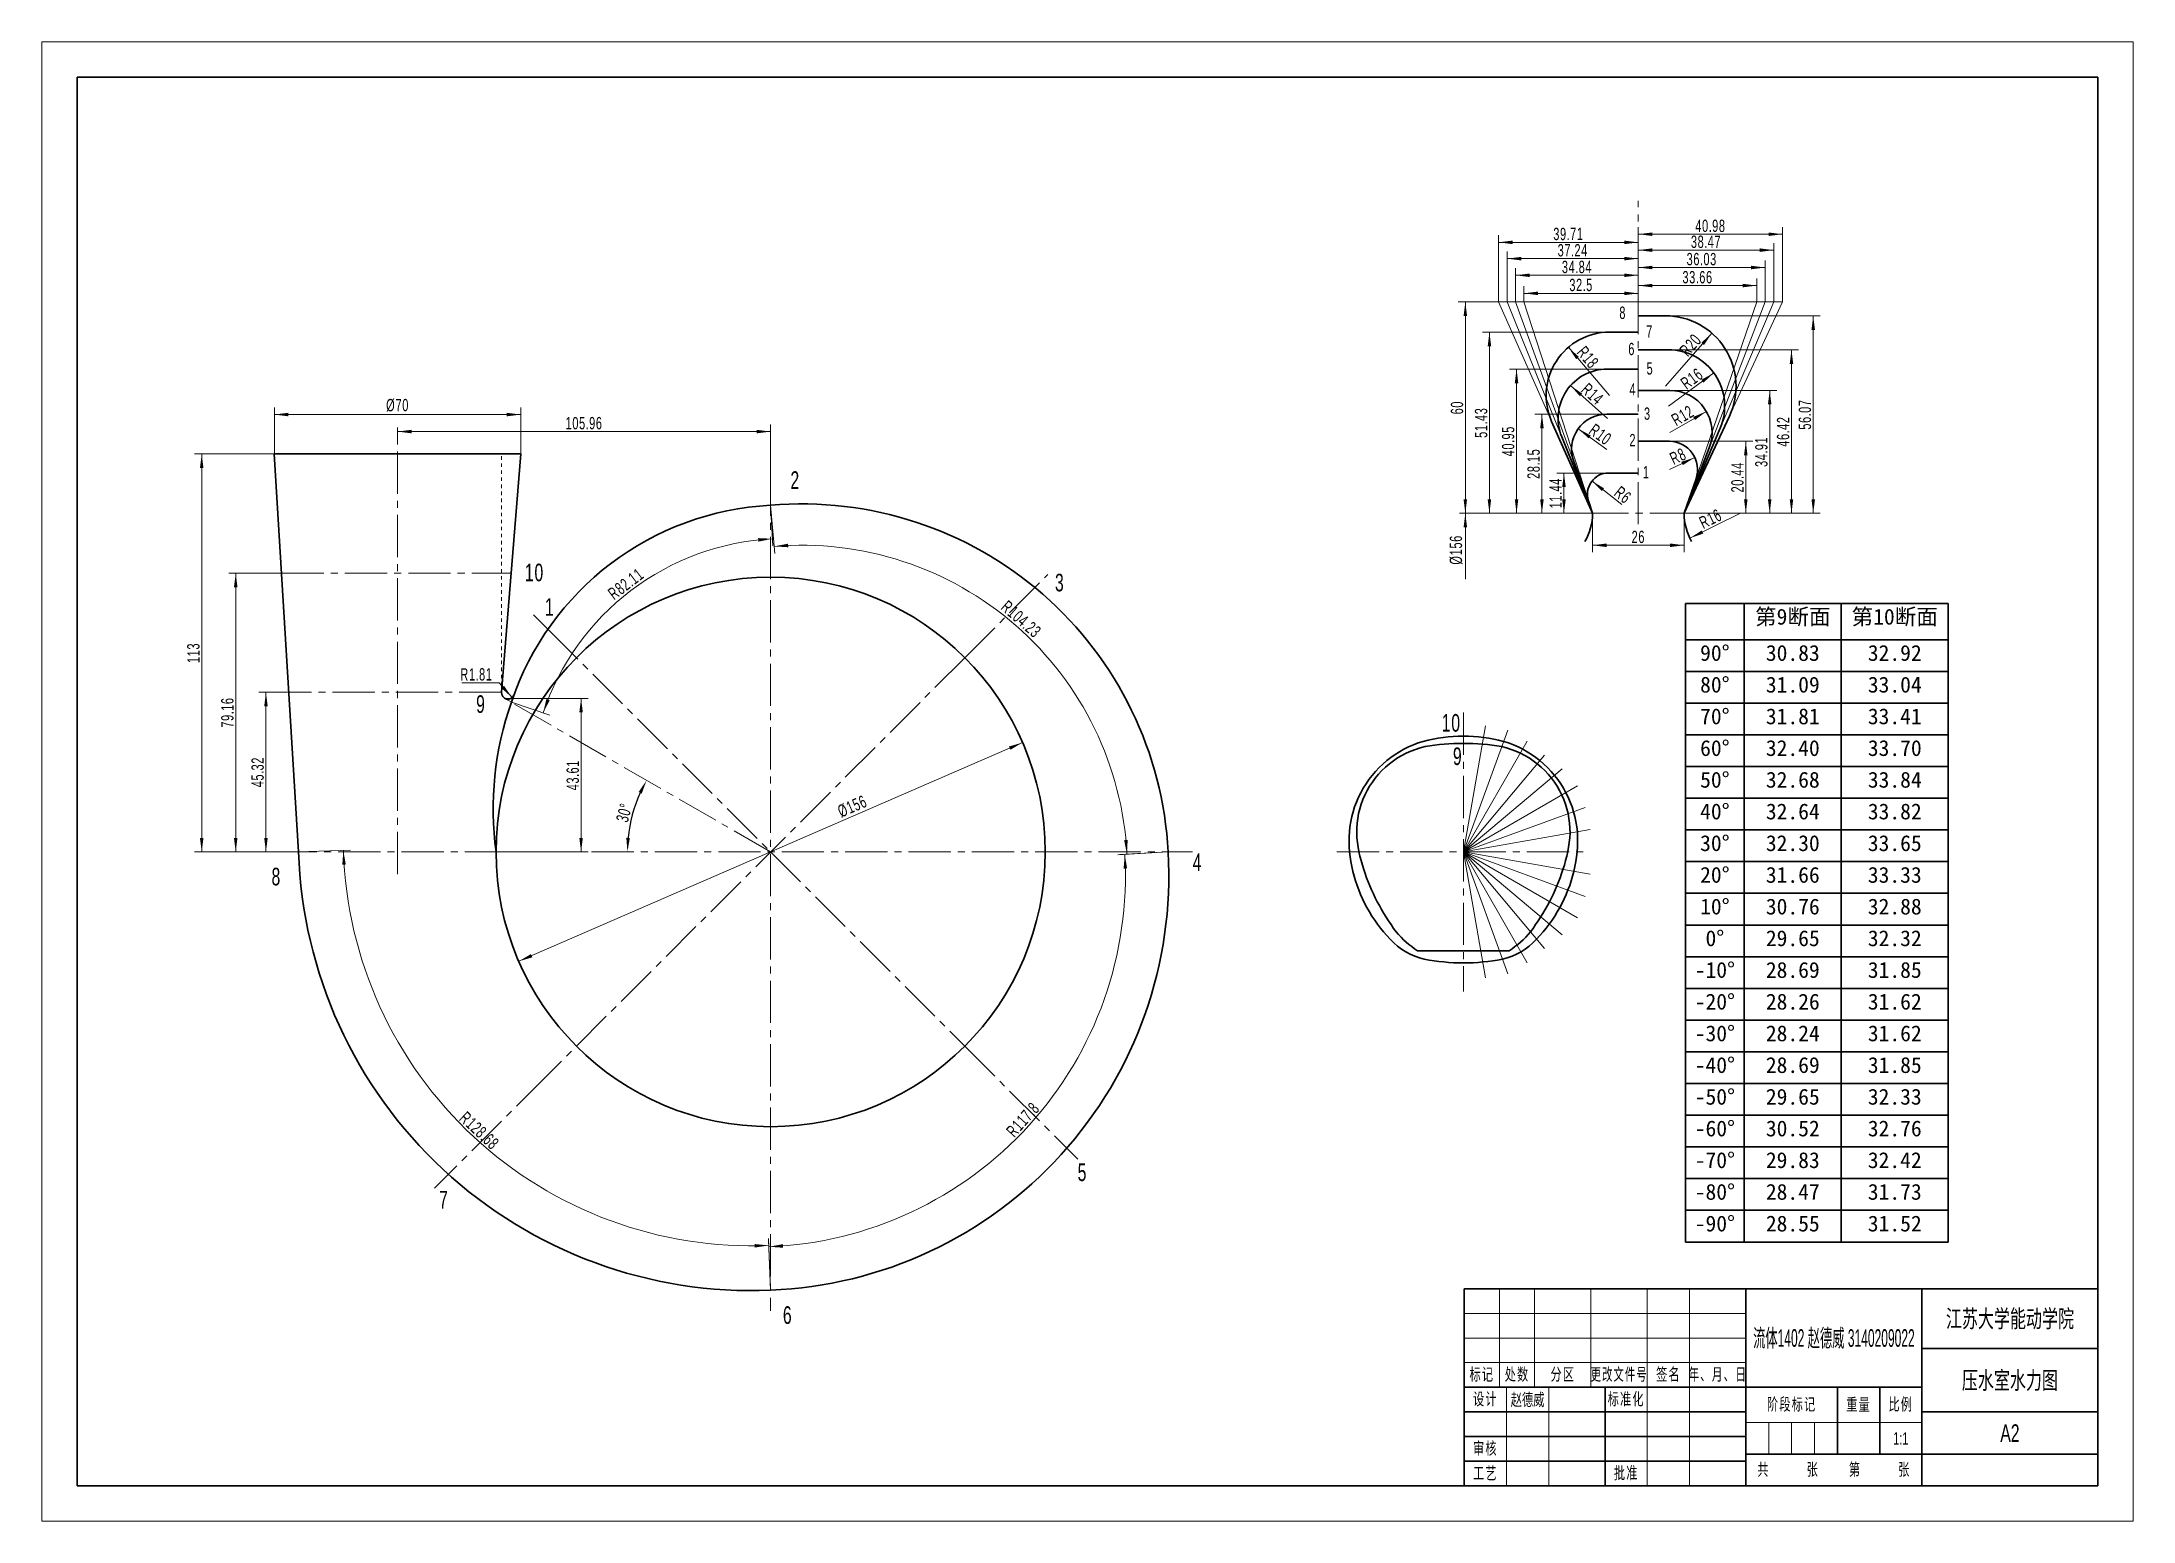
# Model space of a CAD drawing. Header units: millimetres. Extents: x -297 to 297, y -210 to 210.
import ezdxf
from ezdxf.enums import TextEntityAlignment as Align

# ---------------------------------------------------------------- set-up
doc = ezdxf.new("R2010")
doc.units = ezdxf.units.MM
doc.linetypes.add('点画线', pattern=[18, 12, -2, 2, -2])
doc.linetypes.add('虚线', pattern=[2, 1, -1])
doc.layers.get('0').update_dxf_attribs({"lineweight": 35})
for name, color, linetype, lineweight in [('中心线层', 1, '点画线', 18), ('尺寸线层', 3, 'Continuous', 18), ('粗实线层', 7, 'Continuous', 35), ('细实线层', 7, 'Continuous', 18), ('虚线层', 6, '虚线', 18)]:
    doc.layers.add(name, color=color, linetype=linetype, lineweight=lineweight)
doc.styles.get("Standard").update_dxf_attribs({"font": ''})
doc.styles.add('标准', font='FSGB2312.ttf', dxfattribs={"width": 0.667})
doc.styles.get('Standard').set_extended_font_data('宋体')
doc.dimstyles.new('标准', dxfattribs={"dimtxt": 3.5, "dimasz": 4, "dimexe": 2, "dimexo": 0, "dimtad": 1, "dimdsep": 46, "dimtxsty": '标准', "dimblk": '_CAXARROW', "dimcen": 0, "dimdle": 8, "dimazin": 2, "dimtfac": 0.707107, "dimtdec": 3, "dimtmove": 2, "dimatfit": 3, "dimfxl": 0, "dimfrac": 2, "dimtolj": 1, "dimarcsym": 0})

msp = doc.modelspace()

# ---------------------------------------------------------------- texts
at = {"layer": '尺寸线层', "width": 2.7501, "attachment_point": 1, "line_spacing_factor": 1.15057, "style": '标准'}
for s, insert, char_height in [('\\T1.1;8', (151.059, 134.838), 3.5), ('\\T1.1;7', (158.691, 129.522), 3.5), ('\\T1.1;6', (153.603, 124.54), 3.5), ('\\T1.1;5', (158.797, 119.028), 3.5), ('\\T1.1;4', (153.921, 113.092), 3.5), ('\\T1.1;3', (158.055, 106.202), 3.5), ('\\T1.1;2', (153.921, 98.676), 3.5), ('\\T1.1;1', (157.737, 89.56), 3.5), ('\\T1.1;2', (-84.364, 88.079), 5), ('\\T1.1;10', (-159.803, 61.846), 5), ('\\T1.1;3', (-9.236, 58.982), 5), ('\\T1.1;1', (-154.111, 52.039), 5), ('\\T1.1;9', (-173.642, 24.479), 5), ('\\T1.1;10', (100.603, 19.148), 5), ('\\T1.1;9', (103.796, 9.67), 5), ('\\T1.1;4', (29.877, -20.438), 5), ('\\T1.1;8', (-231.756, -24.493), 5), ('\\T1.1;5', (-2.797, -108.444), 5), ('\\T1.1;7', (-184.175, -116.235), 5), ('\\T1.1;6', (-86.51, -148.989), 5)]:
    msp.add_mtext(s, dxfattribs=dict(at, insert=insert, char_height=char_height))

# ---------------------------------------------------------------- blocks, each defined once
blk = doc.blocks.new('$CAXA_FRAME_13B17AC1$')
at = {"layer": '粗实线层'}
for p, q in [((-287, 200), (-287, -200)), ((287, 200), (-287, 200)), ((287, -200), (287, 200)), ((-287, -200), (287, -200))]:
    blk.add_line(p, q, dxfattribs=at)
at = {"layer": '细实线层'}
for p, q in [((297, 210), (-297, 210)), ((-297, 210), (-297, -210)), ((297, -210), (297, 210)), ((-297, -210), (297, -210))]:
    blk.add_line(p, q, dxfattribs=at)
blk = doc.blocks.new('$CAXA_TITLE_151E506F$')
at = {"layer": '粗实线层'}
for p, q in [((0, 56), (-180, 56)), ((-180, 56), (-180, 0)), ((-100, 56), (-100, 0)), ((-50, 56), (-50, 0)), ((0, 0), (0, 56)), ((0, 39), (-50, 39)), ((-50, 28), (-180, 28)), ((-140, 28), (-140, 0)), ((-74, 28), (-74, 9)), ((-62, 28), (-62, 9)), ((-100, 21), (-180, 21)), ((0, 21), (-50, 21)), ((-100, 14), (-180, 14)), ((-100, 7), (-180, 7)), ((0, 9), (-100, 9)), ((0, 0), (-180, 0))]:
    blk.add_line(p, q, dxfattribs=at)
at = {"layer": '细实线层'}
for p, q in [((-170, 56), (-170, 28)), ((-160, 56), (-160, 28)), ((-144, 56), (-144, 28)), ((-128, 56), (-128, 0)), ((-116, 56), (-116, 0)), ((-100, 49), (-180, 49)), ((-100, 42), (-180, 42)), ((-100, 35), (-180, 35)), ((-168, 28), (-168, 0)), ((-156, 28), (-156, 0)), ((-50, 18), (-100, 18)), ((-93.5, 18), (-93.5, 9)), ((-87, 18), (-87, 9)), ((-80.5, 18), (-80.5, 9))]:
    blk.add_line(p, q, dxfattribs=at)
at = {"layer": '尺寸线层', "char_height": 3.5, "attachment_point": 5, "line_spacing_factor": 1.369753, "style": '标准'}
for s, insert, width in [('\\T1.1;标记', (-175, 31.5), 18), ('\\T1.1;处数', (-165, 31.5), 18), ('\\T1.1;分区', (-152, 31.5), 30), ('\\T1.1;{\\W0.618357;更改文件号}', (-136, 31.5), 30), ('\\T1.1;签名', (-122, 31.5), 22), ('\\T1.1;{\\W0.634692;年、月、日}', (-108, 31.5), 30), ('\\T1.1;设计', (-174, 24.5), 22), ('\\T1.1;标准化', (-134, 24.5), 22), ('\\T1.1;阶段标记', (-87, 23), 50), ('\\T1.1;重量', (-68, 23), 22), ('\\T1.1;比例', (-56, 23), 22), ('\\T1.1;审核', (-174, 10.5), 22), ('\\T1.1;批准', (-134, 3.5), 22), ('\\T1.1;共', (-95, 4.5), 8), ('\\T1.1;张', (-81, 4.5), 8), ('\\T1.1;第', (-69, 4.5), 8), ('\\T1.1;张', (-55, 4.5), 8), ('\\T1.1;工艺', (-174, 3.5), 22)]:
    blk.add_mtext(s, dxfattribs=dict(at, insert=insert, width=width))
at = {"layer": '尺寸线层', "style": '标准'}
for tag, height, width, p in [('标记C', 3.54, 0.667, (-175, 52.5)), ('处数C', 3.54, 0.667, (-165, 52.5)), ('分区C', 3.54, 0.667, (-152, 52.5)), ('更改文件号C', 3.54, 0.512156, (-136, 52.5)), ('更改签名C', 3.54, 0.459969, (-122, 52.5)), ('更改日期C', 3.54, 0.62723, (-108, 52.5)), ('标记B', 3.54, 0.667, (-175, 45.5)), ('处数B', 3.54, 0.667, (-165, 45.5)), ('分区B', 3.54, 0.667, (-152, 45.5)), ('更改文件号B', 3.54, 0.512156, (-136, 45.5)), ('更改签名B', 3.54, 0.459969, (-122, 45.5)), ('更改日期B', 3.54, 0.62723, (-108, 45.5)), ('单位名称', 5.05, 0.667, (-25, 47.5)), ('材料名称', 5.05, 0.667, (-75, 42)), ('标记A', 3.54, 0.667, (-175, 38.5)), ('处数A', 3.54, 0.667, (-165, 38.5)), ('分区A', 3.54, 0.667, (-152, 38.5)), ('更改文件号A', 3.54, 0.512156, (-136, 38.5)), ('更改签名A', 3.54, 0.459969, (-122, 38.5)), ('更改日期A', 3.54, 0.62723, (-108, 38.5)), ('图纸名称', 5.05, 0.667, (-25, 30)), ('设计', 3.54, 0.667, (-162, 24.5)), ('设计日期', 3.54, 0.667, (-148, 24.5)), ('标准化', 3.54, 0.667, (-122, 24.5)), ('标准化日期', 3.54, 0.569556, (-108, 24.5)), ('图纸编号', 5.05, 0.667, (-25, 15)), ('审核', 3.54, 0.667, (-162, 10.5)), ('审核日期', 3.54, 0.667, (-148, 10.5)), ('阶段标记S', 3.54, 0.229984, (-96.75, 13.5)), ('阶段标记A', 3.54, 0.229984, (-90.25, 13.5)), ('阶段标记B', 3.54, 0.229984, (-83.75, 13.5)), ('阶段标记C', 3.54, 0.229984, (-77.25, 13.5)), ('重量', 3.54, 0.667, (-68, 13.5)), ('图纸比例', 3.54, 0.524733, (-56, 13.5)), ('页数', 3.54, 0.667, (-88, 4.5)), ('页码', 3.54, 0.667, (-62, 4.5)), ('投影符号', 3.54, 0.667, (-25, 4.5)), ('工艺', 3.54, 0.667, (-162, 3.5)), ('工艺日期', 3.54, 0.667, (-148, 3.5)), ('批准', 3.54, 0.667, (-122, 3.5)), ('批准日期', 3.54, 0.667, (-108, 3.5))]:
    blk.add_attdef(tag, text='', height=height, dxfattribs=dict(at, width=width)).set_placement(p, align=Align.MIDDLE_CENTER)
blk = doc.blocks.new('*X3')
at = {"layer": '尺寸线层', "linetype": 'Continuous', "transparency": 16777216}
for points in [[(143.45, 67.07), (147.45, 67.57), (147.45, 66.57)], [(169.45, 67.07), (165.45, 67.57), (165.45, 66.57)]]:
    blk.add_hatch(color=0, dxfattribs=at).paths.add_polyline_path(points, flags=0)
at = {"layer": '尺寸线层', "color": 0, "linetype": 'Continuous', "transparency": 16777216}
for p, q in [((143.45, 76.14), (143.45, 65.07)), ((169.45, 76.14), (169.45, 65.07)), ((143.45, 67.07), (169.45, 67.07))]:
    blk.add_line(p, q, dxfattribs=at)
at = {"layer": '尺寸线层', "color": 0, "transparency": 16777216, "insert": (156.45, 69.43), "char_height": 3.5, "width": 7, "attachment_point": 5, "line_spacing_factor": 1.15057, "style": '标准'}
blk.add_mtext('\\T1.1;26', dxfattribs=at)
blk = doc.blocks.new('_CAXARROW')
blk.add_hatch(color=0).paths.add_polyline_path([(0, 0), (-1, 0.125), (-1, -0.125)], flags=0)
blk = doc.blocks.new('*X4')
at = {"layer": '尺寸线层', "linetype": 'Continuous', "transparency": 16777216}
blk.add_hatch(color=0, dxfattribs=at).paths.add_polyline_path([(177.35, 127.28), (175.1, 123.93), (174.35, 124.59)], flags=0)
at = {"layer": '尺寸线层', "color": 0, "linetype": 'Continuous', "transparency": 16777216}
blk.add_line((177.35, 127.28), (164.2, 112.21), dxfattribs=at)
at = {"layer": '尺寸线层', "color": 0, "linetype": 'Continuous', "transparency": 16777216, "insert": (171.29, 123.91), "char_height": 3.5, "width": 9.6812, "attachment_point": 5, "rotation": 48.87549, "line_spacing_factor": 1.15057, "style": '标准'}
blk.add_mtext('\\T1.1;R20', dxfattribs=at)
blk = doc.blocks.new('*X5')
at = {"layer": '尺寸线层', "linetype": 'Continuous', "transparency": 16777216}
blk.add_hatch(color=0, dxfattribs=at).paths.add_polyline_path([(143.29, 85.32), (146.73, 83.22), (146.11, 82.44)], flags=0)
at = {"layer": '尺寸线层', "color": 0, "linetype": 'Continuous', "transparency": 16777216}
blk.add_line((143.29, 85.32), (151.74, 78.6), dxfattribs=at)
at = {"layer": '尺寸线层', "color": 0, "linetype": 'Continuous', "transparency": 16777216, "insert": (152.05, 81.36), "char_height": 3.5, "width": 7, "attachment_point": 5, "rotation": 321.50528, "line_spacing_factor": 1.15057, "style": '标准'}
blk.add_mtext('\\T1.1;R6', dxfattribs=at)
blk = doc.blocks.new('*X6')
at = {"layer": '尺寸线层', "linetype": 'Continuous', "transparency": 16777216}
blk.add_hatch(color=0, dxfattribs=at).paths.add_polyline_path([(136.59, 123.28), (139.57, 120.56), (138.8, 119.91)], flags=0)
at = {"layer": '尺寸线层', "color": 0, "linetype": 'Continuous', "transparency": 16777216}
blk.add_line((136.59, 123.28), (148.26, 109.58), dxfattribs=at)
at = {"layer": '尺寸线层', "color": 0, "linetype": 'Continuous', "transparency": 16777216, "insert": (142.12, 120.42), "char_height": 3.5, "width": 9.4541, "attachment_point": 5, "rotation": 310.43392, "line_spacing_factor": 1.15057, "style": '标准'}
blk.add_mtext('\\T1.1;R18', dxfattribs=at)
blk = doc.blocks.new('*X7')
at = {"layer": '尺寸线层', "linetype": 'Continuous', "transparency": 16777216}
for points in [[(123.95, 138.59), (127.95, 139.09), (127.95, 138.09)], [(156.45, 138.59), (152.45, 139.09), (152.45, 138.09)]]:
    blk.add_hatch(color=0, dxfattribs=at).paths.add_polyline_path(points, flags=0)
at = {"layer": '尺寸线层', "color": 0, "linetype": 'Continuous', "transparency": 16777216}
for p, q in [((123.95, 136.14), (123.95, 140.59)), ((123.95, 138.59), (156.45, 138.59)), ((156.45, 136.14), (156.45, 140.59))]:
    blk.add_line(p, q, dxfattribs=at)
at = {"layer": '尺寸线层', "color": 0, "transparency": 16777216, "insert": (140.2, 140.95), "char_height": 3.5, "width": 12.5281, "attachment_point": 5, "line_spacing_factor": 1.15057, "style": '标准'}
blk.add_mtext('\\T1.1;32.5', dxfattribs=at)
blk = doc.blocks.new('*X8')
at = {"layer": '尺寸线层', "linetype": 'Continuous', "transparency": 16777216}
for points in [[(156.45, 140.8), (160.45, 141.3), (160.45, 140.3)], [(190.11, 140.8), (186.11, 141.3), (186.11, 140.3)]]:
    blk.add_hatch(color=0, dxfattribs=at).paths.add_polyline_path(points, flags=0)
at = {"layer": '尺寸线层', "color": 0, "linetype": 'Continuous', "transparency": 16777216}
for p, q in [((156.45, 136.14), (156.45, 142.8)), ((190.11, 136.14), (190.11, 142.8)), ((156.45, 140.8), (190.11, 140.8))]:
    blk.add_line(p, q, dxfattribs=at)
at = {"layer": '尺寸线层', "color": 0, "transparency": 16777216, "insert": (173.28, 143.16), "char_height": 3.5, "width": 16.1068, "attachment_point": 5, "line_spacing_factor": 1.15057, "style": '标准'}
blk.add_mtext('\\T1.1;33.66', dxfattribs=at)
blk = doc.blocks.new('*X9')
at = {"layer": '尺寸线层', "linetype": 'Continuous', "transparency": 16777216}
for points in [[(121.61, 143.72), (125.61, 144.22), (125.61, 143.22)], [(156.45, 143.72), (152.45, 144.22), (152.45, 143.22)]]:
    blk.add_hatch(color=0, dxfattribs=at).paths.add_polyline_path(points, flags=0)
at = {"layer": '尺寸线层', "color": 0, "linetype": 'Continuous', "transparency": 16777216}
for p, q in [((121.61, 136.14), (121.61, 145.72)), ((121.61, 143.72), (156.45, 143.72)), ((156.45, 136.14), (156.45, 145.72))]:
    blk.add_line(p, q, dxfattribs=at)
at = {"layer": '尺寸线层', "color": 0, "transparency": 16777216, "insert": (139.03, 146.07), "char_height": 3.5, "width": 16.1068, "attachment_point": 5, "line_spacing_factor": 1.15057, "style": '标准'}
blk.add_mtext('\\T1.1;34.84', dxfattribs=at)
blk = doc.blocks.new('*X10')
at = {"layer": '尺寸线层', "linetype": 'Continuous', "transparency": 16777216}
for points in [[(156.45, 145.93), (160.45, 145.43), (160.45, 146.43)], [(192.48, 145.93), (188.48, 145.43), (188.48, 146.43)]]:
    blk.add_hatch(color=0, dxfattribs=at).paths.add_polyline_path(points, flags=0)
at = {"layer": '尺寸线层', "color": 0, "linetype": 'Continuous', "transparency": 16777216}
for p, q in [((156.45, 136.14), (156.45, 147.93)), ((192.48, 145.93), (156.45, 145.93)), ((192.48, 136.14), (192.48, 147.93))]:
    blk.add_line(p, q, dxfattribs=at)
at = {"layer": '尺寸线层', "color": 0, "transparency": 16777216, "insert": (174.46, 148.29), "char_height": 3.5, "width": 16.233, "attachment_point": 5, "line_spacing_factor": 1.15057, "style": '标准'}
blk.add_mtext('\\T1.1;36.03', dxfattribs=at)
blk = doc.blocks.new('*X11')
at = {"layer": '尺寸线层', "linetype": 'Continuous', "transparency": 16777216}
for points in [[(119.21, 148.45), (123.21, 148.95), (123.21, 147.95)], [(156.45, 148.45), (152.45, 148.95), (152.45, 147.95)]]:
    blk.add_hatch(color=0, dxfattribs=at).paths.add_polyline_path(points, flags=0)
at = {"layer": '尺寸线层', "color": 0, "linetype": 'Continuous', "transparency": 16777216}
for p, q in [((119.21, 136.14), (119.21, 150.45)), ((156.45, 136.14), (156.45, 150.45)), ((119.21, 148.45), (156.45, 148.45))]:
    blk.add_line(p, q, dxfattribs=at)
at = {"layer": '尺寸线层', "color": 0, "transparency": 16777216, "insert": (137.83, 150.8), "char_height": 3.5, "width": 16.1068, "attachment_point": 5, "line_spacing_factor": 1.15057, "style": '标准'}
blk.add_mtext('\\T1.1;37.24', dxfattribs=at)
blk = doc.blocks.new('*X12')
at = {"layer": '尺寸线层', "linetype": 'Continuous', "transparency": 16777216}
for points in [[(156.45, 150.86), (160.45, 150.36), (160.45, 151.36)], [(194.92, 150.86), (190.92, 150.36), (190.92, 151.36)]]:
    blk.add_hatch(color=0, dxfattribs=at).paths.add_polyline_path(points, flags=0)
at = {"layer": '尺寸线层', "color": 0, "linetype": 'Continuous', "transparency": 16777216}
for p, q in [((156.45, 136.14), (156.45, 152.86)), ((194.92, 150.86), (156.45, 150.86)), ((194.92, 136.14), (194.92, 152.86))]:
    blk.add_line(p, q, dxfattribs=at)
at = {"layer": '尺寸线层', "color": 0, "transparency": 16777216, "insert": (175.68, 153.22), "char_height": 3.5, "width": 16.1068, "attachment_point": 5, "line_spacing_factor": 1.15057, "style": '标准'}
blk.add_mtext('\\T1.1;38.47', dxfattribs=at)
blk = doc.blocks.new('*X13')
at = {"layer": '尺寸线层', "linetype": 'Continuous', "transparency": 16777216}
for points in [[(116.73, 153.07), (120.73, 152.57), (120.73, 153.57)], [(156.45, 153.07), (152.45, 152.57), (152.45, 153.57)]]:
    blk.add_hatch(color=0, dxfattribs=at).paths.add_polyline_path(points, flags=0)
at = {"layer": '尺寸线层', "color": 0, "linetype": 'Continuous', "transparency": 16777216}
for p, q in [((116.73, 136.14), (116.73, 155.07)), ((156.45, 136.14), (156.45, 155.07)), ((156.45, 153.07), (116.73, 153.07))]:
    blk.add_line(p, q, dxfattribs=at)
at = {"layer": '尺寸线层', "color": 0, "transparency": 16777216, "insert": (136.59, 155.43), "char_height": 3.5, "width": 15.9301, "attachment_point": 5, "line_spacing_factor": 1.15057, "style": '标准'}
blk.add_mtext('\\T1.1;39.71', dxfattribs=at)
blk = doc.blocks.new('*X14')
at = {"layer": '尺寸线层', "linetype": 'Continuous', "transparency": 16777216}
for points in [[(156.45, 155.38), (160.45, 154.88), (160.45, 155.88)], [(197.43, 155.38), (193.43, 154.88), (193.43, 155.88)]]:
    blk.add_hatch(color=0, dxfattribs=at).paths.add_polyline_path(points, flags=0)
at = {"layer": '尺寸线层', "color": 0, "linetype": 'Continuous', "transparency": 16777216}
for p, q in [((156.45, 136.14), (156.45, 157.38)), ((197.43, 155.38), (156.45, 155.38)), ((197.43, 136.14), (197.43, 157.38))]:
    blk.add_line(p, q, dxfattribs=at)
at = {"layer": '尺寸线层', "color": 0, "transparency": 16777216, "insert": (176.94, 157.74), "char_height": 3.5, "width": 16.3592, "attachment_point": 5, "line_spacing_factor": 1.15057, "style": '标准'}
blk.add_mtext('\\T1.1;40.98', dxfattribs=at)
blk = doc.blocks.new('*X15')
at = {"layer": '尺寸线层', "linetype": 'Continuous', "transparency": 16777216}
blk.add_hatch(color=0, dxfattribs=at).paths.add_polyline_path([(171.09, 69.08), (174.46, 71.29), (174.9, 70.4)], flags=0)
at = {"layer": '尺寸线层', "color": 0, "linetype": 'Continuous', "transparency": 16777216}
blk.add_line((171.09, 69.08), (185.45, 76.14), dxfattribs=at)
at = {"layer": '尺寸线层', "color": 0, "linetype": 'Continuous', "transparency": 16777216, "insert": (176.95, 74.59), "char_height": 3.5, "width": 9.4793, "attachment_point": 5, "rotation": 26.18735, "line_spacing_factor": 1.15057, "style": '标准'}
blk.add_mtext('\\T1.1;R16', dxfattribs=at)
blk = doc.blocks.new('*X16')
at = {"layer": '尺寸线层', "linetype": 'Continuous', "transparency": 16777216}
for points in [[(135.33, 87.58), (135.83, 83.58), (134.83, 83.58)], [(135.33, 76.14), (135.83, 80.14), (134.83, 80.14)]]:
    blk.add_hatch(color=0, dxfattribs=at).paths.add_polyline_path(points, flags=0)
at = {"layer": '尺寸线层', "color": 0, "linetype": 'Continuous', "transparency": 16777216}
for p, q in [((147.99, 87.58), (133.33, 87.58)), ((135.33, 87.58), (135.33, 76.14)), ((143.45, 76.14), (133.33, 76.14))]:
    blk.add_line(p, q, dxfattribs=at)
at = {"layer": '尺寸线层', "color": 0, "transparency": 16777216, "insert": (132.97, 81.86), "char_height": 3.5, "width": 16.2077, "attachment_point": 5, "rotation": 90, "line_spacing_factor": 1.15057, "style": '标准'}
blk.add_mtext('\\T1.1;11.44', dxfattribs=at)
blk = doc.blocks.new('*X17')
at = {"layer": '尺寸线层', "linetype": 'Continuous', "transparency": 16777216}
for points in [[(129.07, 104.29), (129.57, 100.29), (128.57, 100.29)], [(129.07, 76.14), (129.57, 80.14), (128.57, 80.14)]]:
    blk.add_hatch(color=0, dxfattribs=at).paths.add_polyline_path(points, flags=0)
at = {"layer": '尺寸线层', "color": 0, "linetype": 'Continuous', "transparency": 16777216}
for p, q in [((147.48, 104.29), (127.07, 104.29)), ((129.07, 104.29), (129.07, 76.14)), ((143.45, 76.14), (127.07, 76.14))]:
    blk.add_line(p, q, dxfattribs=at)
at = {"layer": '尺寸线层', "color": 0, "transparency": 16777216, "insert": (126.72, 90.21), "char_height": 3.5, "width": 16.3339, "attachment_point": 5, "rotation": 90, "line_spacing_factor": 1.15057, "style": '标准'}
blk.add_mtext('\\T1.1;28.15', dxfattribs=at)
blk = doc.blocks.new('*X18')
at = {"layer": '尺寸线层', "linetype": 'Continuous', "transparency": 16777216}
for points in [[(121.86, 117.09), (121.36, 113.09), (122.36, 113.09)], [(121.86, 76.14), (121.36, 80.14), (122.36, 80.14)]]:
    blk.add_hatch(color=0, dxfattribs=at).paths.add_polyline_path(points, flags=0)
at = {"layer": '尺寸线层', "color": 0, "linetype": 'Continuous', "transparency": 16777216}
for p, q in [((147.66, 117.09), (119.86, 117.09)), ((121.86, 76.14), (121.86, 117.09)), ((143.22, 76.14), (119.86, 76.14))]:
    blk.add_line(p, q, dxfattribs=at)
at = {"layer": '尺寸线层', "color": 0, "transparency": 16777216, "insert": (119.5, 96.62), "char_height": 3.5, "width": 16.3592, "attachment_point": 5, "rotation": 90, "line_spacing_factor": 1.15057, "style": '标准'}
blk.add_mtext('\\T1.1;40.95', dxfattribs=at)
blk = doc.blocks.new('*X19')
at = {"layer": '尺寸线层', "linetype": 'Continuous', "transparency": 16777216}
for points in [[(114.16, 127.58), (114.66, 123.58), (113.66, 123.58)], [(114.16, 76.14), (114.66, 80.14), (113.66, 80.14)]]:
    blk.add_hatch(color=0, dxfattribs=at).paths.add_polyline_path(points, flags=0)
at = {"layer": '尺寸线层', "color": 0, "linetype": 'Continuous', "transparency": 16777216}
for p, q in [((148.26, 127.58), (112.16, 127.58)), ((114.16, 127.58), (114.16, 76.14)), ((143.45, 76.14), (112.16, 76.14))]:
    blk.add_line(p, q, dxfattribs=at)
at = {"layer": '尺寸线层', "color": 0, "transparency": 16777216, "insert": (111.81, 101.86), "char_height": 3.5, "width": 16.4096, "attachment_point": 5, "rotation": 90, "line_spacing_factor": 1.15057, "style": '标准'}
blk.add_mtext('\\T1.1;51.43', dxfattribs=at)
blk = doc.blocks.new('*X20')
at = {"layer": '尺寸线层', "linetype": 'Continuous', "transparency": 16777216}
for points in [[(186.97, 96.58), (187.47, 92.58), (186.47, 92.58)], [(186.97, 76.14), (187.47, 80.14), (186.47, 80.14)]]:
    blk.add_hatch(color=0, dxfattribs=at).paths.add_polyline_path(points, flags=0)
at = {"layer": '尺寸线层', "color": 0, "linetype": 'Continuous', "transparency": 16777216}
for p, q in [((165.27, 96.58), (188.97, 96.58)), ((186.97, 96.58), (186.97, 76.14)), ((169.45, 76.14), (188.97, 76.14))]:
    blk.add_line(p, q, dxfattribs=at)
at = {"layer": '尺寸线层', "color": 0, "transparency": 16777216, "insert": (184.62, 86.36), "char_height": 3.5, "width": 16.3592, "attachment_point": 5, "rotation": 90, "line_spacing_factor": 1.15057, "style": '标准'}
blk.add_mtext('\\T1.1;20.44', dxfattribs=at)
blk = doc.blocks.new('*X21')
at = {"layer": '尺寸线层', "linetype": 'Continuous', "transparency": 16777216}
for points in [[(193.76, 111.05), (194.26, 107.05), (193.26, 107.05)], [(193.76, 76.14), (194.26, 80.14), (193.26, 80.14)]]:
    blk.add_hatch(color=0, dxfattribs=at).paths.add_polyline_path(points, flags=0)
at = {"layer": '尺寸线层', "color": 0, "linetype": 'Continuous', "transparency": 16777216}
for p, q in [((165.39, 111.05), (195.76, 111.05)), ((193.76, 111.05), (193.76, 76.14)), ((169.45, 76.14), (195.76, 76.14))]:
    blk.add_line(p, q, dxfattribs=at)
at = {"layer": '尺寸线层', "color": 0, "transparency": 16777216, "insert": (191.41, 93.6), "char_height": 3.5, "width": 15.9301, "attachment_point": 5, "rotation": 90, "line_spacing_factor": 1.15057, "style": '标准'}
blk.add_mtext('\\T1.1;34.91', dxfattribs=at)
blk = doc.blocks.new('*X22')
at = {"layer": '尺寸线层', "linetype": 'Continuous', "transparency": 16777216}
for points in [[(199.95, 122.56), (199.45, 118.56), (200.45, 118.56)], [(199.95, 76.14), (199.45, 80.14), (200.45, 80.14)]]:
    blk.add_hatch(color=0, dxfattribs=at).paths.add_polyline_path(points, flags=0)
at = {"layer": '尺寸线层', "color": 0, "linetype": 'Continuous', "transparency": 16777216}
for p, q in [((164.98, 122.56), (201.95, 122.56)), ((199.95, 76.14), (199.95, 122.56)), ((169.63, 76.14), (201.95, 76.14))]:
    blk.add_line(p, q, dxfattribs=at)
at = {"layer": '尺寸线层', "color": 0, "transparency": 16777216, "insert": (197.59, 99.35), "char_height": 3.5, "width": 16.3844, "attachment_point": 5, "rotation": 90, "line_spacing_factor": 1.15057, "style": '标准'}
blk.add_mtext('\\T1.1;46.42', dxfattribs=at)
blk = doc.blocks.new('*X23')
at = {"layer": '尺寸线层', "linetype": 'Continuous', "transparency": 16777216}
for points in [[(206.13, 132.21), (206.63, 128.21), (205.63, 128.21)], [(206.13, 76.14), (206.63, 80.14), (205.63, 80.14)]]:
    blk.add_hatch(color=0, dxfattribs=at).paths.add_polyline_path(points, flags=0)
at = {"layer": '尺寸线层', "color": 0, "linetype": 'Continuous', "transparency": 16777216}
for p, q in [((164.2, 132.21), (208.13, 132.21)), ((206.13, 132.21), (206.13, 76.14)), ((169.45, 76.14), (208.13, 76.14))]:
    blk.add_line(p, q, dxfattribs=at)
at = {"layer": '尺寸线层', "color": 0, "transparency": 16777216, "insert": (203.78, 104.18), "char_height": 3.5, "width": 16.2835, "attachment_point": 5, "rotation": 90, "line_spacing_factor": 1.15057, "style": '标准'}
blk.add_mtext('\\T1.1;56.07', dxfattribs=at)
blk = doc.blocks.new('*X24')
at = {"layer": '尺寸线层', "linetype": 'Continuous', "transparency": 16777216}
blk.add_hatch(color=0, dxfattribs=at).paths.add_polyline_path([(177.9, 116.01), (174.96, 113.24), (174.37, 114.05)], flags=0)
at = {"layer": '尺寸线层', "color": 0, "linetype": 'Continuous', "transparency": 16777216}
blk.add_line((177.9, 116.01), (164.98, 106.56), dxfattribs=at)
at = {"layer": '尺寸线层', "color": 0, "linetype": 'Continuous', "transparency": 16777216, "insert": (171.67, 114.37), "char_height": 3.5, "width": 9.4793, "attachment_point": 5, "rotation": 36.16841, "line_spacing_factor": 1.15057, "style": '标准'}
blk.add_mtext('\\T1.1;R16', dxfattribs=at)
blk = doc.blocks.new('*X25')
at = {"layer": '尺寸线层', "linetype": 'Continuous', "transparency": 16777216}
blk.add_hatch(color=0, dxfattribs=at).paths.add_polyline_path([(137.2, 112.4), (140.52, 110.12), (139.86, 109.37)], flags=0)
at = {"layer": '尺寸线层', "color": 0, "linetype": 'Continuous', "transparency": 16777216}
blk.add_line((137.2, 112.4), (147.66, 103.09), dxfattribs=at)
at = {"layer": '尺寸线层', "color": 0, "linetype": 'Continuous', "transparency": 16777216, "insert": (143.44, 110.01), "char_height": 3.5, "width": 9.4793, "attachment_point": 5, "rotation": 318.30483, "line_spacing_factor": 1.15057, "style": '标准'}
blk.add_mtext('\\T1.1;R14', dxfattribs=at)
blk = doc.blocks.new('*X26')
at = {"layer": '尺寸线层', "linetype": 'Continuous', "transparency": 16777216}
blk.add_hatch(color=0, dxfattribs=at).paths.add_polyline_path([(175.77, 105.07), (172.56, 102.63), (172.06, 103.5)], flags=0)
at = {"layer": '尺寸线层', "color": 0, "linetype": 'Continuous', "transparency": 16777216}
blk.add_line((175.77, 105.07), (165.39, 99.05), dxfattribs=at)
at = {"layer": '尺寸线层', "color": 0, "linetype": 'Continuous', "transparency": 16777216, "insert": (169.05, 103.9), "char_height": 3.5, "width": 9.4793, "attachment_point": 5, "rotation": 30.10519, "line_spacing_factor": 1.15057, "style": '标准'}
blk.add_mtext('\\T1.1;R12', dxfattribs=at)
blk = doc.blocks.new('*X27')
at = {"layer": '尺寸线层', "linetype": 'Continuous', "transparency": 16777216}
blk.add_hatch(color=0, dxfattribs=at).paths.add_polyline_path([(139.4, 100.17), (142.93, 98.22), (142.34, 97.41)], flags=0)
at = {"layer": '尺寸线层', "color": 0, "linetype": 'Continuous', "transparency": 16777216}
blk.add_line((139.4, 100.17), (147.48, 94.29), dxfattribs=at)
at = {"layer": '尺寸线层', "color": 0, "linetype": 'Continuous', "transparency": 16777216, "insert": (145.67, 98.52), "char_height": 3.5, "width": 9.6812, "attachment_point": 5, "rotation": 323.97041, "line_spacing_factor": 1.15057, "style": '标准'}
blk.add_mtext('\\T1.1;R10', dxfattribs=at)
blk = doc.blocks.new('*X28')
at = {"layer": '尺寸线层', "linetype": 'Continuous', "transparency": 16777216}
blk.add_hatch(color=0, dxfattribs=at).paths.add_polyline_path([(172.5, 92), (169.1, 89.84), (168.67, 90.75)], flags=0)
at = {"layer": '尺寸线层', "color": 0, "linetype": 'Continuous', "transparency": 16777216}
blk.add_line((172.5, 92), (165.27, 88.58), dxfattribs=at)
at = {"layer": '尺寸线层', "color": 0, "linetype": 'Continuous', "transparency": 16777216, "insert": (167.71, 92.34), "char_height": 3.5, "width": 7, "attachment_point": 5, "rotation": 25.30278, "line_spacing_factor": 1.15057, "style": '标准'}
blk.add_mtext('\\T1.1;R8', dxfattribs=at)
blk = doc.blocks.new('*X29')
at = {"layer": '尺寸线层', "linetype": 'Continuous', "transparency": 16777216}
for points in [[(107.32, 136.14), (107.82, 132.14), (106.82, 132.14)], [(107.32, 76.14), (107.82, 80.14), (106.82, 80.14)]]:
    blk.add_hatch(color=0, dxfattribs=at).paths.add_polyline_path(points, flags=0)
at = {"layer": '尺寸线层', "color": 0, "linetype": 'Continuous', "transparency": 16777216}
for p, q in [((116.73, 136.14), (105.32, 136.14)), ((107.32, 136.14), (107.32, 76.14)), ((105.69, 76.14), (109.32, 76.14))]:
    blk.add_line(p, q, dxfattribs=at)
at = {"layer": '尺寸线层', "color": 0, "transparency": 16777216, "insert": (104.97, 106.14), "char_height": 3.5, "width": 7, "attachment_point": 5, "rotation": 90, "line_spacing_factor": 1.15057, "style": '标准'}
blk.add_mtext('\\T1.1;60', dxfattribs=at)
blk = doc.blocks.new('*X30')
at = {"layer": '尺寸线层', "linetype": 'Continuous'}
blk.add_hatch(color=0, dxfattribs=at).paths.add_polyline_path([(107.32, 76.14), (107.82, 72.14), (106.82, 72.14)], flags=0)
blk.add_hatch(color=0, dxfattribs=at).paths.add_polyline_path([(107.32, 76.14), (107.82, 72.14), (106.82, 72.14)], flags=0)
blk.add_hatch(color=0, dxfattribs=at).paths.add_polyline_path([(107.32, 76.14), (107.82, 72.14), (106.82, 72.14)], flags=0)
blk.add_hatch(color=0, dxfattribs=at).paths.add_polyline_path([(107.32, 76.14), (107.82, 72.14), (106.82, 72.14)], flags=0)
blk.add_hatch(color=0, dxfattribs=at).paths.add_polyline_path([(107.32, 76.14), (107.82, 72.14), (106.82, 72.14)], flags=0)
blk.add_hatch(color=0, dxfattribs=at).paths.add_polyline_path([(107.32, 76.14), (107.82, 72.14), (106.82, 72.14)], flags=0)
blk.add_hatch(color=0, dxfattribs=at).paths.add_polyline_path([(107.32, 76.14), (107.82, 72.14), (106.82, 72.14)], flags=0)
blk.add_hatch(color=0, dxfattribs=at).paths.add_polyline_path([(107.32, 76.14), (107.82, 72.14), (106.82, 72.14)], flags=0)
blk.add_hatch(color=0, dxfattribs=at).paths.add_polyline_path([(107.32, 76.14), (107.82, 72.14), (106.82, 72.14)], flags=0)
blk.add_hatch(color=0, dxfattribs=at).paths.add_polyline_path([(107.32, 76.14), (107.82, 72.14), (106.82, 72.14)], flags=0)
blk.add_hatch(color=0, dxfattribs=at).paths.add_polyline_path([(107.32, 76.14), (107.82, 72.14), (106.82, 72.14)], flags=0)
blk.add_hatch(color=0, dxfattribs=at).paths.add_polyline_path([(107.32, 76.14), (107.82, 72.14), (106.82, 72.14)], flags=0)
blk.add_hatch(color=0, dxfattribs=at).paths.add_polyline_path([(107.32, 76.14), (107.82, 72.14), (106.82, 72.14)], flags=0)
blk.add_hatch(color=0, dxfattribs=at).paths.add_polyline_path([(107.32, 76.14), (107.82, 72.14), (106.82, 72.14)], flags=0)
blk.add_hatch(color=0, dxfattribs=at).paths.add_polyline_path([(107.32, 76.14), (107.82, 72.14), (106.82, 72.14)], flags=0)
blk.add_hatch(color=0, dxfattribs=at).paths.add_polyline_path([(107.32, 76.14), (107.82, 72.14), (106.82, 72.14)], flags=0)
at = {"layer": '尺寸线层', "color": 0, "linetype": 'Continuous'}
for q in [(107.32, 57.43), (107.32, 76.14), (107.32, 57.43), (107.32, 76.14), (107.32, 57.43), (107.32, 76.14), (107.32, 57.43), (107.32, 76.14), (107.32, 57.43), (107.32, 76.14), (107.32, 57.43), (107.32, 76.14), (107.32, 57.43), (107.32, 76.14), (107.32, 57.43), (107.32, 76.14), (107.32, 57.43), (107.32, 76.14), (107.32, 57.43), (107.32, 76.14), (107.32, 57.43), (107.32, 76.14), (107.32, 57.43), (107.32, 76.14), (107.32, 57.43), (107.32, 76.14), (107.32, 57.43), (107.32, 76.14), (107.32, 57.43), (107.32, 76.14), (107.32, 57.43), (107.32, 76.14)]:
    blk.add_line((107.32, 76.14), q, dxfattribs=at)
at = {"layer": '尺寸线层', "color": 0, "insert": (104.7, 65.76), "char_height": 3.5, "width": 15.0771, "attachment_point": 5, "rotation": 90, "line_spacing_factor": 1.15057, "style": '标准'}
blk.add_mtext('\\T1.1;%%C156', dxfattribs=at)
blk.add_mtext('\\T1.1;%%C156', dxfattribs=at)
blk.add_mtext('\\T1.1;%%C156', dxfattribs=at)
blk.add_mtext('\\T1.1;%%C156', dxfattribs=at)
blk.add_mtext('\\T1.1;%%C156', dxfattribs=at)
blk.add_mtext('\\T1.1;%%C156', dxfattribs=at)
blk.add_mtext('\\T1.1;%%C156', dxfattribs=at)
blk.add_mtext('\\T1.1;%%C156', dxfattribs=at)
blk.add_mtext('\\T1.1;%%C156', dxfattribs=at)
blk.add_mtext('\\T1.1;%%C156', dxfattribs=at)
blk.add_mtext('\\T1.1;%%C156', dxfattribs=at)
blk.add_mtext('\\T1.1;%%C156', dxfattribs=at)
blk.add_mtext('\\T1.1;%%C156', dxfattribs=at)
blk.add_mtext('\\T1.1;%%C156', dxfattribs=at)
blk.add_mtext('\\T1.1;%%C156', dxfattribs=at)
blk.add_mtext('\\T1.1;%%C156', dxfattribs=at)
blk = doc.blocks.new('_CAXARROW_0')
blk.add_hatch(color=0).paths.add_polyline_path([(0, 0), (-1, 0.125), (-1, -0.125)], flags=0)
blk = doc.blocks.new('*X31')
at = {"layer": '尺寸线层', "color": 0, "linetype": 'Continuous', "lineweight": -2, "transparency": 16777216}
blk.add_arc((-90, -20), 40.68, 155.63547, 174.36453, dxfattribs=at)
at = {"layer": '尺寸线层', "color": 0, "lineweight": -2, "transparency": 16777216, "xscale": 4, "yscale": 4, "zscale": 4}
for p, rotation in [((-125.23, 0.34), 62.81773591480398), ((-130.68, -20), 267.1822640851962)]:
    blk.add_blockref('_CAXARROW_0', p, dxfattribs=dict(at, rotation=rotation))
at = {"layer": '尺寸线层', "color": 0, "transparency": 16777216, "insert": (-131.59, -8.86), "char_height": 3.5, "width": 8.9132, "attachment_point": 5, "rotation": 75, "line_spacing_factor": 1.15057, "style": '标准'}
blk.add_mtext('\\T1.1;30%%D', dxfattribs=at)
blk = doc.blocks.new('*T33')
at = {"layer": '粗实线层', "color": 0, "linetype": 'ByBlock', "lineweight": -2}
for p, q in [((0, 0), (74.63, 0)), ((0, 0), (0, -181.29)), ((16.72, 0), (16.72, -181.29)), ((44.27, 0), (44.27, -181.29)), ((74.63, 0), (74.63, -181.29)), ((0, -10.29), (74.63, -10.29)), ((0, -19.29), (74.63, -19.29)), ((0, -28.29), (74.63, -28.29)), ((0, -37.29), (74.63, -37.29)), ((0, -46.29), (74.63, -46.29)), ((0, -55.29), (74.63, -55.29)), ((0, -64.29), (74.63, -64.29)), ((0, -73.29), (74.63, -73.29)), ((0, -82.29), (74.63, -82.29)), ((0, -91.29), (74.63, -91.29)), ((0, -100.29), (74.63, -100.29)), ((0, -109.29), (74.63, -109.29)), ((0, -118.29), (74.63, -118.29)), ((0, -127.29), (74.63, -127.29)), ((0, -136.29), (74.63, -136.29)), ((0, -145.29), (74.63, -145.29)), ((0, -154.29), (74.63, -154.29)), ((0, -163.29), (74.63, -163.29)), ((0, -172.29), (74.63, -172.29)), ((0, -181.29), (74.63, -181.29))]:
    blk.add_line(p, q, dxfattribs=at)
at = {"layer": '粗实线层', "color": 0, "char_height": 4.5, "attachment_point": 2}
for s, insert, width in [('第9断面', (30.49, -1.5), 24.5504), ('第10断面', (59.45, -1.5), 27.3637), ('90%%D', (8.36, -11.79), 13.715), ('30.83', (30.49, -11.79), 24.5504), ('32.92', (59.45, -11.79), 27.3637), ('80%%D', (8.36, -20.79), 13.715), ('31.09', (30.49, -20.79), 24.5504), ('33.04', (59.45, -20.79), 27.3637), ('70%%D', (8.36, -29.79), 13.715), ('31.81', (30.49, -29.79), 24.5504), ('33.41', (59.45, -29.79), 27.3637), ('60%%D', (8.36, -38.79), 13.715), ('32.40', (30.49, -38.79), 24.5504), ('33.70', (59.45, -38.79), 27.3637), ('50%%D', (8.36, -47.79), 13.715), ('32.68', (30.49, -47.79), 24.5504), ('33.84', (59.45, -47.79), 27.3637), ('40%%D', (8.36, -56.79), 13.715), ('32.64', (30.49, -56.79), 24.5504), ('33.82', (59.45, -56.79), 27.3637), ('30%%D', (8.36, -65.79), 13.715), ('32.30', (30.49, -65.79), 24.5504), ('33.65', (59.45, -65.79), 27.3637), ('20%%D', (8.36, -74.79), 13.715), ('31.66', (30.49, -74.79), 24.5504), ('33.33', (59.45, -74.79), 27.3637), ('10%%D', (8.36, -83.79), 13.715), ('30.76', (30.49, -83.79), 24.5504), ('32.88', (59.45, -83.79), 27.3637), ('0%%D', (8.36, -92.79), 13.715), ('29.65', (30.49, -92.79), 24.5504), ('32.32', (59.45, -92.79), 27.3637), ('-10%%D', (8.36, -101.79), 13.715), ('28.69', (30.49, -101.79), 24.5504), ('31.85', (59.45, -101.79), 27.3637), ('-20%%D', (8.36, -110.79), 13.715), ('28.26', (30.49, -110.79), 24.5504), ('31.62', (59.45, -110.79), 27.3637), ('-30%%D', (8.36, -119.79), 13.715), ('28.24', (30.49, -119.79), 24.5504), ('31.62', (59.45, -119.79), 27.3637), ('-40%%D', (8.36, -128.79), 13.715), ('28.69', (30.49, -128.79), 24.5504), ('31.85', (59.45, -128.79), 27.3637), ('-50%%D', (8.36, -137.79), 13.715), ('29.65', (30.49, -137.79), 24.5504), ('32.33', (59.45, -137.79), 27.3637), ('-60%%D', (8.36, -146.79), 13.715), ('30.52', (30.49, -146.79), 24.5504), ('32.76', (59.45, -146.79), 27.3637), ('-70%%D', (8.36, -155.79), 13.715), ('29.83', (30.49, -155.79), 24.5504), ('32.42', (59.45, -155.79), 27.3637), ('-80%%D', (8.36, -164.79), 13.715), ('28.47', (30.49, -164.79), 24.5504), ('31.73', (59.45, -164.79), 27.3637), ('-90%%D', (8.36, -173.79), 13.715), ('28.55', (30.49, -173.79), 24.5504), ('31.52', (59.45, -173.79), 27.3637)]:
    blk.add_mtext(s, dxfattribs=dict(at, insert=insert, width=width))
blk = doc.blocks.new('*X34')
at = {"layer": '尺寸线层', "linetype": 'Continuous', "transparency": 16777216}
for points in [[(-18.45, 11.05), (-21.92, 9), (-22.32, 9.92)], [(-161.55, -51.05), (-157.68, -49.92), (-158.08, -49)]]:
    blk.add_hatch(color=0, dxfattribs=at).paths.add_polyline_path(points, flags=0)
at = {"layer": '尺寸线层', "color": 0, "linetype": 'Continuous', "transparency": 16777216}
blk.add_line((-18.45, 11.05), (-161.55, -51.05), dxfattribs=at)
at = {"layer": '尺寸线层', "color": 0, "transparency": 16777216, "insert": (-66.78, -7.07), "char_height": 3.5, "width": 15.0771, "attachment_point": 5, "rotation": 23.45966, "line_spacing_factor": 1.15057, "style": '标准'}
blk.add_mtext('\\T1.1;%%C156', dxfattribs=at)
blk = doc.blocks.new('*X35')
at = {"layer": '尺寸线层', "linetype": 'Continuous', "transparency": 16777216}
for points in [[(-89.51, 68.92), (-93.46, 68.1), (-93.55, 69.1)], [(-154.6, 19.49), (-152.75, 23.07), (-153.69, 23.43)]]:
    blk.add_hatch(color=0, dxfattribs=at).paths.add_polyline_path(points, flags=0)
at = {"layer": '尺寸线层', "color": 0, "linetype": 'Continuous', "transparency": 16777216}
for p, q in [((-90, 78.44), (-89.41, 66.92)), ((-163.64, 22.52), (-152.7, 18.85))]:
    blk.add_line(p, q, dxfattribs=at)
for start, end in [(92.94561, 127.21454), (127.21454, 161.48346)]:
    blk.add_arc((-85.78, -3.56), 72.57, start, end, dxfattribs=at)
at = {"layer": '尺寸线层', "color": 0, "transparency": 16777216, "insert": (-131.1, 56.11), "char_height": 3.5, "width": 19.9631, "attachment_point": 5, "rotation": 37.21454, "line_spacing_factor": 1.15057, "style": '标准'}
blk.add_mtext('\\T1.1;R82.11', dxfattribs=at)
blk = doc.blocks.new('*X36')
at = {"layer": '尺寸线层', "linetype": 'Continuous', "transparency": 16777216}
for points in [[(-89.01, 66.76), (-84.98, 66.51), (-85.04, 67.51)], [(11.2, -20.61), (10.41, -16.66), (11.41, -16.57)]]:
    blk.add_hatch(color=0, dxfattribs=at).paths.add_polyline_path(points, flags=0)
at = {"layer": '尺寸线层', "color": 0, "linetype": 'Continuous', "transparency": 16777216}
for p, q in [((-90, 78.44), (-88.84, 64.77)), ((22.91, -20), (9.21, -20.71))]:
    blk.add_line(p, q, dxfattribs=at)
for start, end in [(48.91662, 94.85438), (2.97886, 48.91662)]:
    blk.add_arc((-81.18, -25.42), 92.51, start, end, dxfattribs=at)
at = {"layer": '尺寸线层', "color": 0, "transparency": 16777216, "insert": (-18.84, 46.09), "char_height": 3.5, "width": 23.8195, "attachment_point": 5, "rotation": 318.91662, "line_spacing_factor": 1.15057, "style": '标准'}
blk.add_mtext('\\T1.1;R104.23', dxfattribs=at)
blk = doc.blocks.new('*X37')
at = {"layer": '尺寸线层', "linetype": 'Continuous', "transparency": 16777216}
for points in [[(10.6, -20.7), (10.25, -24.72), (11.25, -24.69)], [(-90.49, -132.1), (-86.53, -131.36), (-86.46, -132.36)]]:
    blk.add_hatch(color=0, dxfattribs=at).paths.add_polyline_path(points, flags=0)
at = {"layer": '尺寸线层', "color": 0, "linetype": 'Continuous', "transparency": 16777216}
for p, q in [((22.91, -20), (8.6, -20.82)), ((-90, -144.42), (-90.57, -130.1))]:
    blk.add_line(p, q, dxfattribs=at)
for start, end in [(317.77655, 3.26924), (272.28385, 317.77655)]:
    blk.add_arc((-94.69, -26.72), 105.46, start, end, dxfattribs=at)
at = {"layer": '尺寸线层', "color": 0, "transparency": 16777216, "insert": (-18.34, -96.01), "char_height": 3.5, "width": 20.1146, "attachment_point": 5, "rotation": 47.77655, "line_spacing_factor": 1.15057, "style": '标准'}
blk.add_mtext('\\T1.1;R117.8', dxfattribs=at)
blk = doc.blocks.new('*X38')
at = {"layer": '尺寸线层', "linetype": 'Continuous', "transparency": 16777216}
for points in [[(-211.36, -19.59), (-210.67, -23.56), (-211.66, -23.62)], [(-90.54, -131.72), (-94.55, -131.32), (-94.53, -132.32)]]:
    blk.add_hatch(color=0, dxfattribs=at).paths.add_polyline_path(points, flags=0)
at = {"layer": '尺寸线层', "color": 0, "linetype": 'Continuous', "transparency": 16777216}
for p, q in [((-224.07, -20), (-209.36, -19.53)), ((-90, -144.42), (-90.62, -129.72))]:
    blk.add_line(p, q, dxfattribs=at)
for start, end in [(181.84437, 227.13798), (227.13798, 272.4316)]:
    blk.add_arc((-95.46, -15.86), 115.96, start, end, dxfattribs=at)
at = {"layer": '尺寸线层', "color": 0, "transparency": 16777216, "insert": (-172.74, -99.13), "char_height": 3.5, "width": 23.668, "attachment_point": 5, "rotation": 317.13798, "line_spacing_factor": 1.15057, "style": '标准'}
blk.add_mtext('\\T1.1;R128.68', dxfattribs=at)
blk = doc.blocks.new('*X39')
at = {"layer": '尺寸线层', "linetype": 'Continuous', "transparency": 16777216}
blk.add_hatch(color=0, dxfattribs=at).paths.add_polyline_path([(-163.44, 23.81), (-166.44, 26.5), (-165.69, 27.16)], flags=0)
at = {"layer": '尺寸线层', "color": 0, "linetype": 'Continuous', "transparency": 16777216}
for p, q in [((-167.13, 28.05), (-177.67, 28.05)), ((-163.44, 23.81), (-167.13, 28.05))]:
    blk.add_line(p, q, dxfattribs=at)
at = {"layer": '尺寸线层', "color": 0, "linetype": 'Continuous', "transparency": 16777216, "insert": (-173.57, 30.4), "char_height": 3.5, "width": 16.4096, "attachment_point": 5, "line_spacing_factor": 1.15057, "style": '标准'}
blk.add_mtext('\\T1.1;R1.81', dxfattribs=at)
blk = doc.blocks.new('*X40')
at = {"layer": '尺寸线层', "linetype": 'Continuous', "transparency": 16777216}
for points in [[(-143.84, 23.61), (-143.34, 19.61), (-144.34, 19.61)], [(-143.84, -20), (-143.34, -16), (-144.34, -16)]]:
    blk.add_hatch(color=0, dxfattribs=at).paths.add_polyline_path(points, flags=0)
at = {"layer": '尺寸线层', "color": 0, "linetype": 'Continuous', "transparency": 16777216}
for p, q in [((-165.53, 23.61), (-141.84, 23.61)), ((-143.84, 23.61), (-143.84, -20)), ((-168, -20), (-141.84, -20))]:
    blk.add_line(p, q, dxfattribs=at)
at = {"layer": '尺寸线层', "color": 0, "transparency": 16777216, "insert": (-146.19, 1.8), "char_height": 3.5, "width": 16.2077, "attachment_point": 5, "rotation": 90, "line_spacing_factor": 1.15057, "style": '标准'}
blk.add_mtext('\\T1.1;43.61', dxfattribs=at)
blk = doc.blocks.new('*X41')
at = {"layer": '尺寸线层', "linetype": 'Continuous', "transparency": 16777216}
for points in [[(-195.96, 99.35), (-191.96, 98.85), (-191.96, 99.85)], [(-90, 99.35), (-94, 98.85), (-94, 99.85)]]:
    blk.add_hatch(color=0, dxfattribs=at).paths.add_polyline_path(points, flags=0)
at = {"layer": '尺寸线层', "color": 0, "linetype": 'Continuous', "transparency": 16777216}
for p, q in [((-90, 87.45), (-90, 101.35)), ((-195.96, 100.46), (-195.96, 97.35)), ((-90, 99.35), (-195.96, 99.35))]:
    blk.add_line(p, q, dxfattribs=at)
at = {"layer": '尺寸线层', "color": 0, "transparency": 16777216, "insert": (-142.98, 101.71), "char_height": 3.5, "width": 19.7612, "attachment_point": 5, "line_spacing_factor": 1.15057, "style": '标准'}
blk.add_mtext('\\T1.1;105.96', dxfattribs=at)
blk = doc.blocks.new('*X42')
at = {"layer": '尺寸线层', "linetype": 'Continuous', "transparency": 16777216}
for points in [[(-233.34, 25.32), (-232.84, 21.32), (-233.84, 21.32)], [(-233.34, -20), (-232.84, -16), (-233.84, -16)]]:
    blk.add_hatch(color=0, dxfattribs=at).paths.add_polyline_path(points, flags=0)
at = {"layer": '尺寸线层', "color": 0, "linetype": 'Continuous', "transparency": 16777216}
for p, q in [((-226.84, 25.32), (-235.34, 25.32)), ((-233.34, 25.32), (-233.34, -20)), ((-224.07, -20), (-235.34, -20))]:
    blk.add_line(p, q, dxfattribs=at)
at = {"layer": '尺寸线层', "color": 0, "transparency": 16777216, "insert": (-235.7, 2.66), "char_height": 3.5, "width": 16.3844, "attachment_point": 5, "rotation": 90, "line_spacing_factor": 1.15057, "style": '标准'}
blk.add_mtext('\\T1.1;45.32', dxfattribs=at)
blk = doc.blocks.new('*X43')
at = {"layer": '尺寸线层', "linetype": 'Continuous', "transparency": 16777216}
for points in [[(-241.93, 59.16), (-241.43, 55.16), (-242.43, 55.16)], [(-241.93, -20), (-241.43, -16), (-242.43, -16)]]:
    blk.add_hatch(color=0, dxfattribs=at).paths.add_polyline_path(points, flags=0)
at = {"layer": '尺寸线层', "color": 0, "linetype": 'Continuous', "transparency": 16777216}
for p, q in [((-228.9, 59.16), (-243.93, 59.16)), ((-241.93, 59.16), (-241.93, -20)), ((-224.07, -20), (-243.93, -20))]:
    blk.add_line(p, q, dxfattribs=at)
at = {"layer": '尺寸线层', "color": 0, "transparency": 16777216, "insert": (-244.28, 19.58), "char_height": 3.5, "width": 16.3087, "attachment_point": 5, "rotation": 90, "line_spacing_factor": 1.15057, "style": '标准'}
blk.add_mtext('\\T1.1;79.16', dxfattribs=at)
blk = doc.blocks.new('*X44')
at = {"layer": '尺寸线层', "linetype": 'Continuous', "transparency": 16777216}
for points in [[(-251.59, 93), (-251.09, 89), (-252.09, 89)], [(-251.59, -20), (-251.09, -16), (-252.09, -16)]]:
    blk.add_hatch(color=0, dxfattribs=at).paths.add_polyline_path(points, flags=0)
at = {"layer": '尺寸线层', "color": 0, "linetype": 'Continuous', "transparency": 16777216}
for p, q in [((-230.96, 93), (-253.59, 93)), ((-251.59, 93), (-251.59, -20)), ((-224.07, -20), (-253.59, -20))]:
    blk.add_line(p, q, dxfattribs=at)
at = {"layer": '尺寸线层', "color": 0, "transparency": 16777216, "insert": (-253.94, 36.5), "char_height": 3.5, "width": 9.227, "attachment_point": 5, "rotation": 90, "line_spacing_factor": 1.15057, "style": '标准'}
blk.add_mtext('\\T1.1;113', dxfattribs=at)
blk = doc.blocks.new('*X45')
at = {"layer": '尺寸线层', "linetype": 'Continuous', "transparency": 16777216}
for points in [[(-230.96, 104.18), (-226.96, 104.68), (-226.96, 103.68)], [(-160.96, 104.18), (-164.96, 104.68), (-164.96, 103.68)]]:
    blk.add_hatch(color=0, dxfattribs=at).paths.add_polyline_path(points, flags=0)
at = {"layer": '尺寸线层', "color": 0, "linetype": 'Continuous', "transparency": 16777216}
for p, q in [((-230.96, 93), (-230.96, 106.18)), ((-230.96, 104.18), (-160.96, 104.18)), ((-160.96, 93), (-160.96, 106.18))]:
    blk.add_line(p, q, dxfattribs=at)
at = {"layer": '尺寸线层', "color": 0, "transparency": 16777216, "insert": (-195.96, 106.8), "char_height": 3.5, "width": 11.7255, "attachment_point": 5, "line_spacing_factor": 1.15057, "style": '标准'}
blk.add_mtext('\\T1.1;%%C70', dxfattribs=at)

# ---------------------------------------------------------------- dimensions: what is measured, and where the dimension line sits
at = {"layer": '尺寸线层'}
for base, p1, p2, picture, middle in [((116.734, 153.072), (156.447, 136.141), (116.734, 136.141), '*X13', (136.59, 155.428)), ((156.447, 155.385), (197.426, 136.141), (156.447, 136.141), '*X14', (176.937, 157.741)), ((156.447, 150.859), (194.916, 136.141), (156.447, 136.141), '*X12', (175.682, 153.215)), ((156.447, 148.446), (119.206, 136.141), (156.447, 136.141), '*X11', (137.827, 150.802)), ((156.447, 145.931), (192.479, 136.141), (156.447, 136.141), '*X10', (174.463, 148.287)), ((156.447, 143.719), (121.609, 136.141), (156.447, 136.141), '*X9', (139.028, 146.075)), ((156.4473, 138.5899), (123.9521, 136.1408), (156.4473, 136.1408), '*X7', (140.1997, 140.946)), ((190.107, 140.802), (156.447, 136.141), (190.107, 136.141), '*X8', (173.277, 143.159)), ((169.447, 67.073), (143.447, 76.141), (169.447, 76.141), '*X3', (156.447, 69.429))]:
    dim = msp.add_linear_dim(base=base, p1=p1, p2=p2, dimstyle='标准', override={"dimsah": 1, "dimtfill": 1, "dimtzin": 0}, dxfattribs=at)
    dim.commit()
    dim.dimension.update_dxf_attribs({"geometry": picture, "text_midpoint": middle, "dimtype": 160})
for base, p1, p2, angle, picture, middle in [((107.324, 76.141), (116.734, 136.141), (105.689, 76.141), 270, '*X29', (104.968, 106.141)), ((206.132, 76.141), (164.199, 132.21), (169.447, 76.141), 270, '*X23', (203.776, 104.175)), ((114.163, 76.1408), (148.2646, 127.5757), (143.4473, 76.1408), 270, '*X19', (111.8069, 101.8582)), ((199.947, 122.564), (169.626, 76.141), (164.98, 122.564), 90, '*X22', (197.591, 99.352)), ((121.856, 117.093), (143.219, 76.141), (147.658, 117.093), 90, '*X18', (119.5, 96.617)), ((193.762, 76.141), (165.388, 111.051), (169.447, 76.141), 270, '*X21', (191.406, 93.596)), ((129.072, 76.141), (147.484, 104.289), (143.447, 76.141), 270, '*X17', (126.716, 90.215)), ((186.974, 76.141), (165.271, 96.584), (169.447, 76.141), 270, '*X20', (184.618, 86.362)), ((135.33, 76.141), (147.987, 87.585), (143.447, 76.141), 270, '*X16', (132.974, 81.863))]:
    dim = msp.add_linear_dim(base=base, p1=p1, p2=p2, angle=angle, dimstyle='标准', override={"dimsah": 1, "dimtfill": 1, "dimtzin": 0}, dxfattribs=at)
    dim.commit()
    dim.dimension.update_dxf_attribs({"geometry": picture, "text_midpoint": middle, "dimtype": 160})
for center, mpoint, override, picture, middle in [((148.265, 109.576), (136.59, 123.276), {"dimpost": 'R<>', "dimsah": 1, "dimtfill": 1, "dimtzin": 0}, '*X6', (140.327, 118.891)), ((164.199, 112.21), (177.353, 127.276), {"dimpost": 'R<>', "dimsah": 1, "dimtfill": 1, "dimtzin": 0}, '*X4', (173.062, 122.361)), ((164.98, 106.564), (177.896, 116.007), {"dimpost": 'R<>', "dimsah": 1, "dimtfill": 1, "dimtzin": 0}, '*X24', (173.062, 112.473)), ((147.658, 103.093), (137.204, 112.405), {"dimpost": 'R<>', "dimsah": 1, "dimtfill": 1, "dimtzin": 0}, '*X25', (141.869, 108.249)), ((165.388, 99.051), (175.769, 105.07), {"dimpost": 'R<>', "dimsah": 1, "dimtfill": 1, "dimtzin": 0}, '*X26', (170.229, 101.858)), ((147.484, 94.289), (139.397, 100.171), {"dimpost": 'R<>', "dimsah": 1, "dimtfill": 1, "dimtzin": 0}, '*X27', (144.283, 96.617)), ((165.271, 88.584), (172.503, 92.003), {"dimpost": 'R<>', "dimsah": 1, "dimtfill": 1, "dimtzin": 0}, '*X28', (168.721, 90.215)), ((147.987, 81.585), (143.291, 85.319), {"dimpost": 'R<>', "dimsah": 1, "dimtfill": 1, "dimtzin": 0}, '*X5', (150.585, 79.519)), ((185.447, 76.141), (171.09, 69.08), {"dimpost": 'R<>', "dimsah": 1, "dimtfill": 1, "dimtzin": 0}, '*X15', (177.993, 72.475)), ((-164.627, 25.178), (-163.436, 23.813), {"dimtih": 1, "dimtoh": 1, "dimpost": 'R<>', "dimsah": 1, "dimtfill": 1, "dimtzin": 8}, '*X39', (-173.565, 28.026))]:
    dim = msp.add_radius_dim(center=center, mpoint=mpoint, dimstyle='标准', override=override, dxfattribs=at)
    dim.commit()
    dim.dimension.update_dxf_attribs({"geometry": picture, "text_midpoint": middle, "dimtype": 164})
for base, p1, p2, override, picture, middle in [((-160.964, 104.175), (-230.964, 93), (-160.964, 93), {"dimpost": '%%C<>', "dimsah": 1, "dimtfac": 1, "dimtfill": 1, "dimtzin": 8}, '*X45', (-195.964, 106.796)), ((-195.964, 99.352), (-90, 87.446), (-195.964, 100.455), {"dimsah": 1, "dimtfill": 1, "dimtzin": 8}, '*X41', (-142.982, 101.709))]:
    dim = msp.add_linear_dim(base=base, p1=p1, p2=p2, dimstyle='标准', override=override, dxfattribs=at)
    dim.commit()
    dim.dimension.update_dxf_attribs({"geometry": picture, "text_midpoint": middle})
for base, p1, p2, picture, middle in [((-251.585, -20), (-230.964, 93), (-224.07, -20), '*X44', (-253.941, 36.5)), ((-241.926, -20), (-228.899, 59.162), (-224.07, -20), '*X43', (-244.282, 19.581)), ((-233.34, -20), (-226.835, 25.324), (-224.07, -20), '*X42', (-235.696, 2.662)), ((-143.837, -20), (-165.533, 23.609), (-168, -20), '*X40', (-146.193, 1.805))]:
    dim = msp.add_linear_dim(base=base, p1=p1, p2=p2, angle=90, dimstyle='标准', override={"dimsah": 1, "dimtfill": 1, "dimtzin": 8}, dxfattribs=at)
    dim.commit()
    dim.dimension.update_dxf_attribs({"geometry": picture, "text_midpoint": middle})
for base, center, p1, p2, text, picture, middle in [((-129.674, 54.236), (-85.781, -3.561), (-90, 78.44), (-163.639, 22.515), 'R82.11', '*X35', (-131.099, 56.113)), ((-20.387, 44.312), (-81.18, -25.417), (22.91, -20), (-90, 78.44), 'R104.23', '*X36', (-18.839, 46.088)), ((-174.342, -100.86), (-95.459, -15.859), (-224.07, -20), (-90, -144.42), 'R128.68', '*X38', (-172.74, -99.133)), ((-16.596, -97.591), (-94.694, -26.718), (-90, -144.42), (22.91, -20), 'R117.8', '*X37', (-18.341, -96.008))]:
    dim = msp.add_angular_dim_3p(base=base, center=center, p1=p1, p2=p2, text=text, dimstyle='标准', override={"dimtad": 1, "dimtih": 0, "dimtoh": 0, "dimsah": 1, "dimtfill": 1}, dxfattribs=at)
    dim.commit()
    dim.dimension.update_dxf_attribs({"geometry": picture, "text_midpoint": middle})
dim = msp.add_angular_dim_2l(base=(-129.298, -9.47), line1=((-230.849, -20), (29.781, -20)), line2=((-90, -20), (-163.639, 22.515)), dimstyle='标准', override={"dimtad": 1, "dimtih": 0, "dimtoh": 0, "dimsah": 1, "dimtdec": 2, "dimtzin": 8}, dxfattribs=at)
dim.commit()
dim.dimension.update_dxf_attribs({"geometry": '*X31', "text_midpoint": (-131.592, -8.855)})
dim = msp.add_diameter_dim_2p(p1=(-161.553, -51.052), p2=(-18.447, 11.052), dimstyle='标准', override={"dimpost": '%%C<>', "dimsah": 1, "dimtfill": 1, "dimtzin": 8}, dxfattribs=at)
dim.commit()
dim.dimension.update_dxf_attribs({"geometry": '*X34', "text_midpoint": (-65.736, -9.47), "dimtype": 163})

# ---------------------------------------------------------------- linework, layer by layer
at = {"layer": '中心线层'}
for p, q in [((156.447, 73.015), (156.447, 164.884)), ((-195.964, -26.303), (-195.964, 100.455)), ((-90, 87.446), (-90, -150.31)), ((105.689, 76.141), (207.206, 76.141)), ((-228.899, 59.162), (-163.698, 59.162)), ((-34.846, 35.154), (-11.23, 58.77)), ((-153.244, 43.244), (-157.36, 47.36)), ((-153.244, 43.244), (-90, -20)), ((-34.846, 35.154), (-153.67, -83.67)), ((-166.433, 25.324), (-226.835, 25.324)), ((-163.639, 22.515), (-165.533, 23.609)), ((-90, -20), (-163.639, 22.515)), ((106.753, 19.592), (106.753, -59.592)), ((-230.849, -20), (29.781, -20)), ((-90, -20), (-34.846, -75.154)), ((70.821, -20), (142.684, -20)), ((-34.846, -75.154), (-2.73, -107.27)), ((-153.67, -83.67), (-185.453, -115.453))]:
    msp.add_line(p, q, dxfattribs=at)
at = {"layer": '尺寸线层'}
for p, q in [((197.426, 136.141), (116.734, 136.141)), ((143.447, 76.141), (116.734, 136.141)), ((143.447, 76.141), (119.206, 136.141)), ((143.447, 76.141), (121.609, 136.141)), ((143.447, 76.141), (123.952, 136.141)), ((169.447, 76.141), (190.107, 136.141)), ((169.447, 76.141), (192.479, 136.141)), ((169.447, 76.141), (194.916, 136.141)), ((169.447, 76.141), (197.426, 136.141)), ((107.324, 79.436), (107.324, 60.429)), ((106.753, -20), (113.058, 15.762)), ((106.753, -20), (119.353, 14.619)), ((106.753, -20), (124.91, 11.449)), ((106.753, -20), (129.793, 7.458)), ((106.753, -20), (134.854, 3.579)), ((106.753, -20), (139.202, -1.265)), ((106.753, -20), (141.394, -7.391)), ((106.753, -20), (142.749, -13.653)), ((106.753, -20), (142.749, -26.347)), ((106.753, -20), (141.394, -32.609)), ((106.753, -20), (139.202, -38.735)), ((106.753, -20), (134.854, -43.579)), ((106.753, -20), (129.793, -47.458)), ((106.753, -20), (124.91, -51.449)), ((106.753, -20), (119.353, -54.619)), ((106.753, -20), (113.058, -55.762))]:
    msp.add_line(p, q, dxfattribs=at)
at = {"layer": '粗实线层'}
for p, q in [((156.447, 132.21), (164.199, 132.21)), ((156.447, 127.576), (148.265, 127.576)), ((156.447, 122.564), (164.98, 122.564)), ((156.447, 117.093), (147.658, 117.093)), ((156.447, 111.051), (165.388, 111.051)), ((143.447, 76.141), (131.821, 102.254)), ((156.447, 104.289), (147.484, 104.289)), ((169.447, 76.141), (182.325, 103.758)), ((143.447, 76.141), (134.677, 97.848)), ((156.447, 96.584), (165.271, 96.584)), ((169.447, 76.141), (179.708, 100.312)), ((-230.964, 93), (-160.964, 93)), ((-230.964, 93), (-224.07, -20)), ((-160.964, 93), (-166.433, 25.324)), ((143.447, 76.141), (138.087, 90.868)), ((169.447, 76.141), (176.591, 94.751)), ((156.447, 87.585), (147.987, 87.585)), ((169.447, 76.141), (172.835, 85.979)), ((143.447, 76.141), (142.281, 79.731)), ((93.753, -48.035), (119.753, -48.035))]:
    msp.add_line(p, q, dxfattribs=at)
msp.add_circle((-90, -20), 78, dxfattribs=at)
for centre, radius, start, end in [((164.199, 112.21), 20, 335, 90), ((148.265, 109.576), 18, 90, 204), ((164.98, 106.564), 16, 337, 90), ((147.658, 103.093), 14, 90, 202), ((165.388, 99.051), 12, 339, 90), ((147.484, 94.289), 10, 90, 200), ((165.271, 88.584), 8, 341, 90), ((147.987, 81.585), 6, 90, 198), ((-85.781, -3.561), 82.109, 92.945612, 161.48346), ((-81.18, -25.417), 104.23, 2.978862, 94.854383), ((127.447, 76.141), 16, 330, 0), ((185.447, 76.141), 16, 180, 210), ((-164.627, 25.178), 1.812, 175.379686, 339.973877), ((-77.279, -7.824), 91.534, 160.642779, 187.644048), ((106.726, -30.45), 43.367, 89.965407, 105.239953), ((106.779, -30.45), 43.367, 74.760047, 90.034593), ((103.638, -16.786), 29.378, 106.433437, 129.376101), ((101.274, -14.329), 24.819, 102.572669, 128.727173), ((106.476, -49.735), 60.565, 89.737925, 100.083475), ((107.03, -49.735), 60.565, 79.916525, 90.262075), ((112.231, -14.329), 24.819, 51.272827, 77.427331), ((109.867, -16.786), 29.378, 50.623899, 73.566563), ((103.728, -16.84), 29.477, 129.445356, 152.38119), ((101.315, -14.351), 24.862, 128.768201, 155.014669), ((112.19, -14.351), 24.862, 24.985331, 51.231799), ((109.777, -16.84), 29.477, 27.61881, 50.554644), ((103.696, -16.803), 29.432, 152.415408, 175.102355), ((101.313, -14.339), 24.855, 155.037736, 180.736416), ((112.192, -14.339), 24.855, 359.263584, 24.962264), ((109.809, -16.803), 29.432, 4.897645, 27.584592), ((109.353, -16.79), 35.07, 175.913391, 194.431965), ((111.017, -13.2), 34.588, 182.417427, 199.916415), ((102.488, -13.2), 34.588, 340.083585, 357.582573), ((104.152, -16.79), 35.07, 345.568035, 4.086609), ((-95.459, -15.859), 128.677, 181.844372, 272.431597), ((-94.694, -26.718), 117.796, 272.283852, 3.269244), ((115.496, -15.923), 41.241, 193.470858, 208.831843), ((129.74, -9.065), 53.658, 197.255504, 207.837991), ((83.765, -9.065), 53.658, 332.162009, 342.744496), ((98.01, -15.923), 41.241, 331.168157, 346.529142), ((140.42, -3.6), 65.654, 207.703081, 216.56924), ((73.085, -3.6), 65.654, 323.43076, 332.296919), ((117.051, -14.925), 43.085, 208.996784, 223.834956), ((96.454, -14.925), 43.085, 316.165044, 331.003216), ((99.767, -32.394), 18.529, 221.884479, 257.208847), ((107.832, -25.875), 26.254, 219.90291, 237.570643), ((113.738, -32.394), 18.529, 282.791153, 318.115521), ((105.674, -25.875), 26.254, 302.429357, 320.09709), ((106.984, 9.656), 61.176, 259.337089, 269.783227), ((106.521, 9.656), 61.176, 270.216773, 280.662911)]:
    msp.add_arc(centre, radius, start, end, dxfattribs=at)
at = {"layer": '虚线层'}
msp.add_line((-166.433, 25.324), (-166.433, 93), dxfattribs=at)

# ---------------------------------------------------------------- block references
msp.add_blockref('*T33', (169.833, 50.541))
at = {"layer": '尺寸线层'}
msp.add_blockref('*X30', (0, 0), dxfattribs=at)
at = {"layer": '粗实线层'}
msp.add_blockref('$CAXA_FRAME_13B17AC1$', (0, 0), dxfattribs=at)
ref = msp.add_blockref('$CAXA_TITLE_151E506F$', (287, -200), dxfattribs=at)
ref.add_attrib('单位名称', '江苏大学能动学院', dxfattribs={"layer": '尺寸线层', "height": 5, "style": '标准', "width": 0.667}).set_placement((262, -152.5), align=Align.MIDDLE_CENTER)
ref.add_attrib('图纸名称', '压水室水力图', dxfattribs={"layer": '尺寸线层', "height": 5, "style": '标准', "width": 0.667}).set_placement((262, -170), align=Align.MIDDLE_CENTER)
ref.add_attrib('图纸编号', 'A2', dxfattribs={"layer": '尺寸线层', "height": 5, "style": '标准', "width": 0.667}).set_placement((262, -185), align=Align.MIDDLE_CENTER)
ref.add_attrib('材料名称', '流体1402 赵德威 3140209022', dxfattribs={"layer": '尺寸线层', "height": 5, "style": '标准', "width": 0.510704}).set_placement((212, -158), align=Align.MIDDLE_CENTER)
ref.add_attrib('图纸比例', '1:1', dxfattribs={"layer": '尺寸线层', "height": 3.5, "style": '标准', "width": 0.667}).set_placement((231, -186.5), align=Align.MIDDLE_CENTER)
ref.add_attrib('设计', '赵德威', dxfattribs={"layer": '尺寸线层', "height": 3.5, "style": '标准', "width": 0.667}).set_placement((125, -175.5), align=Align.MIDDLE_CENTER)

msp.set_redraw_order([(e.dxf.handle, doc.entitydb.next_handle()) for e in msp.query("TEXT MTEXT ATTDEF DIMENSION ARC_DIMENSION")])  # texts and dimensions are drawn at this point

doc.saveas('drawing.dxf')
